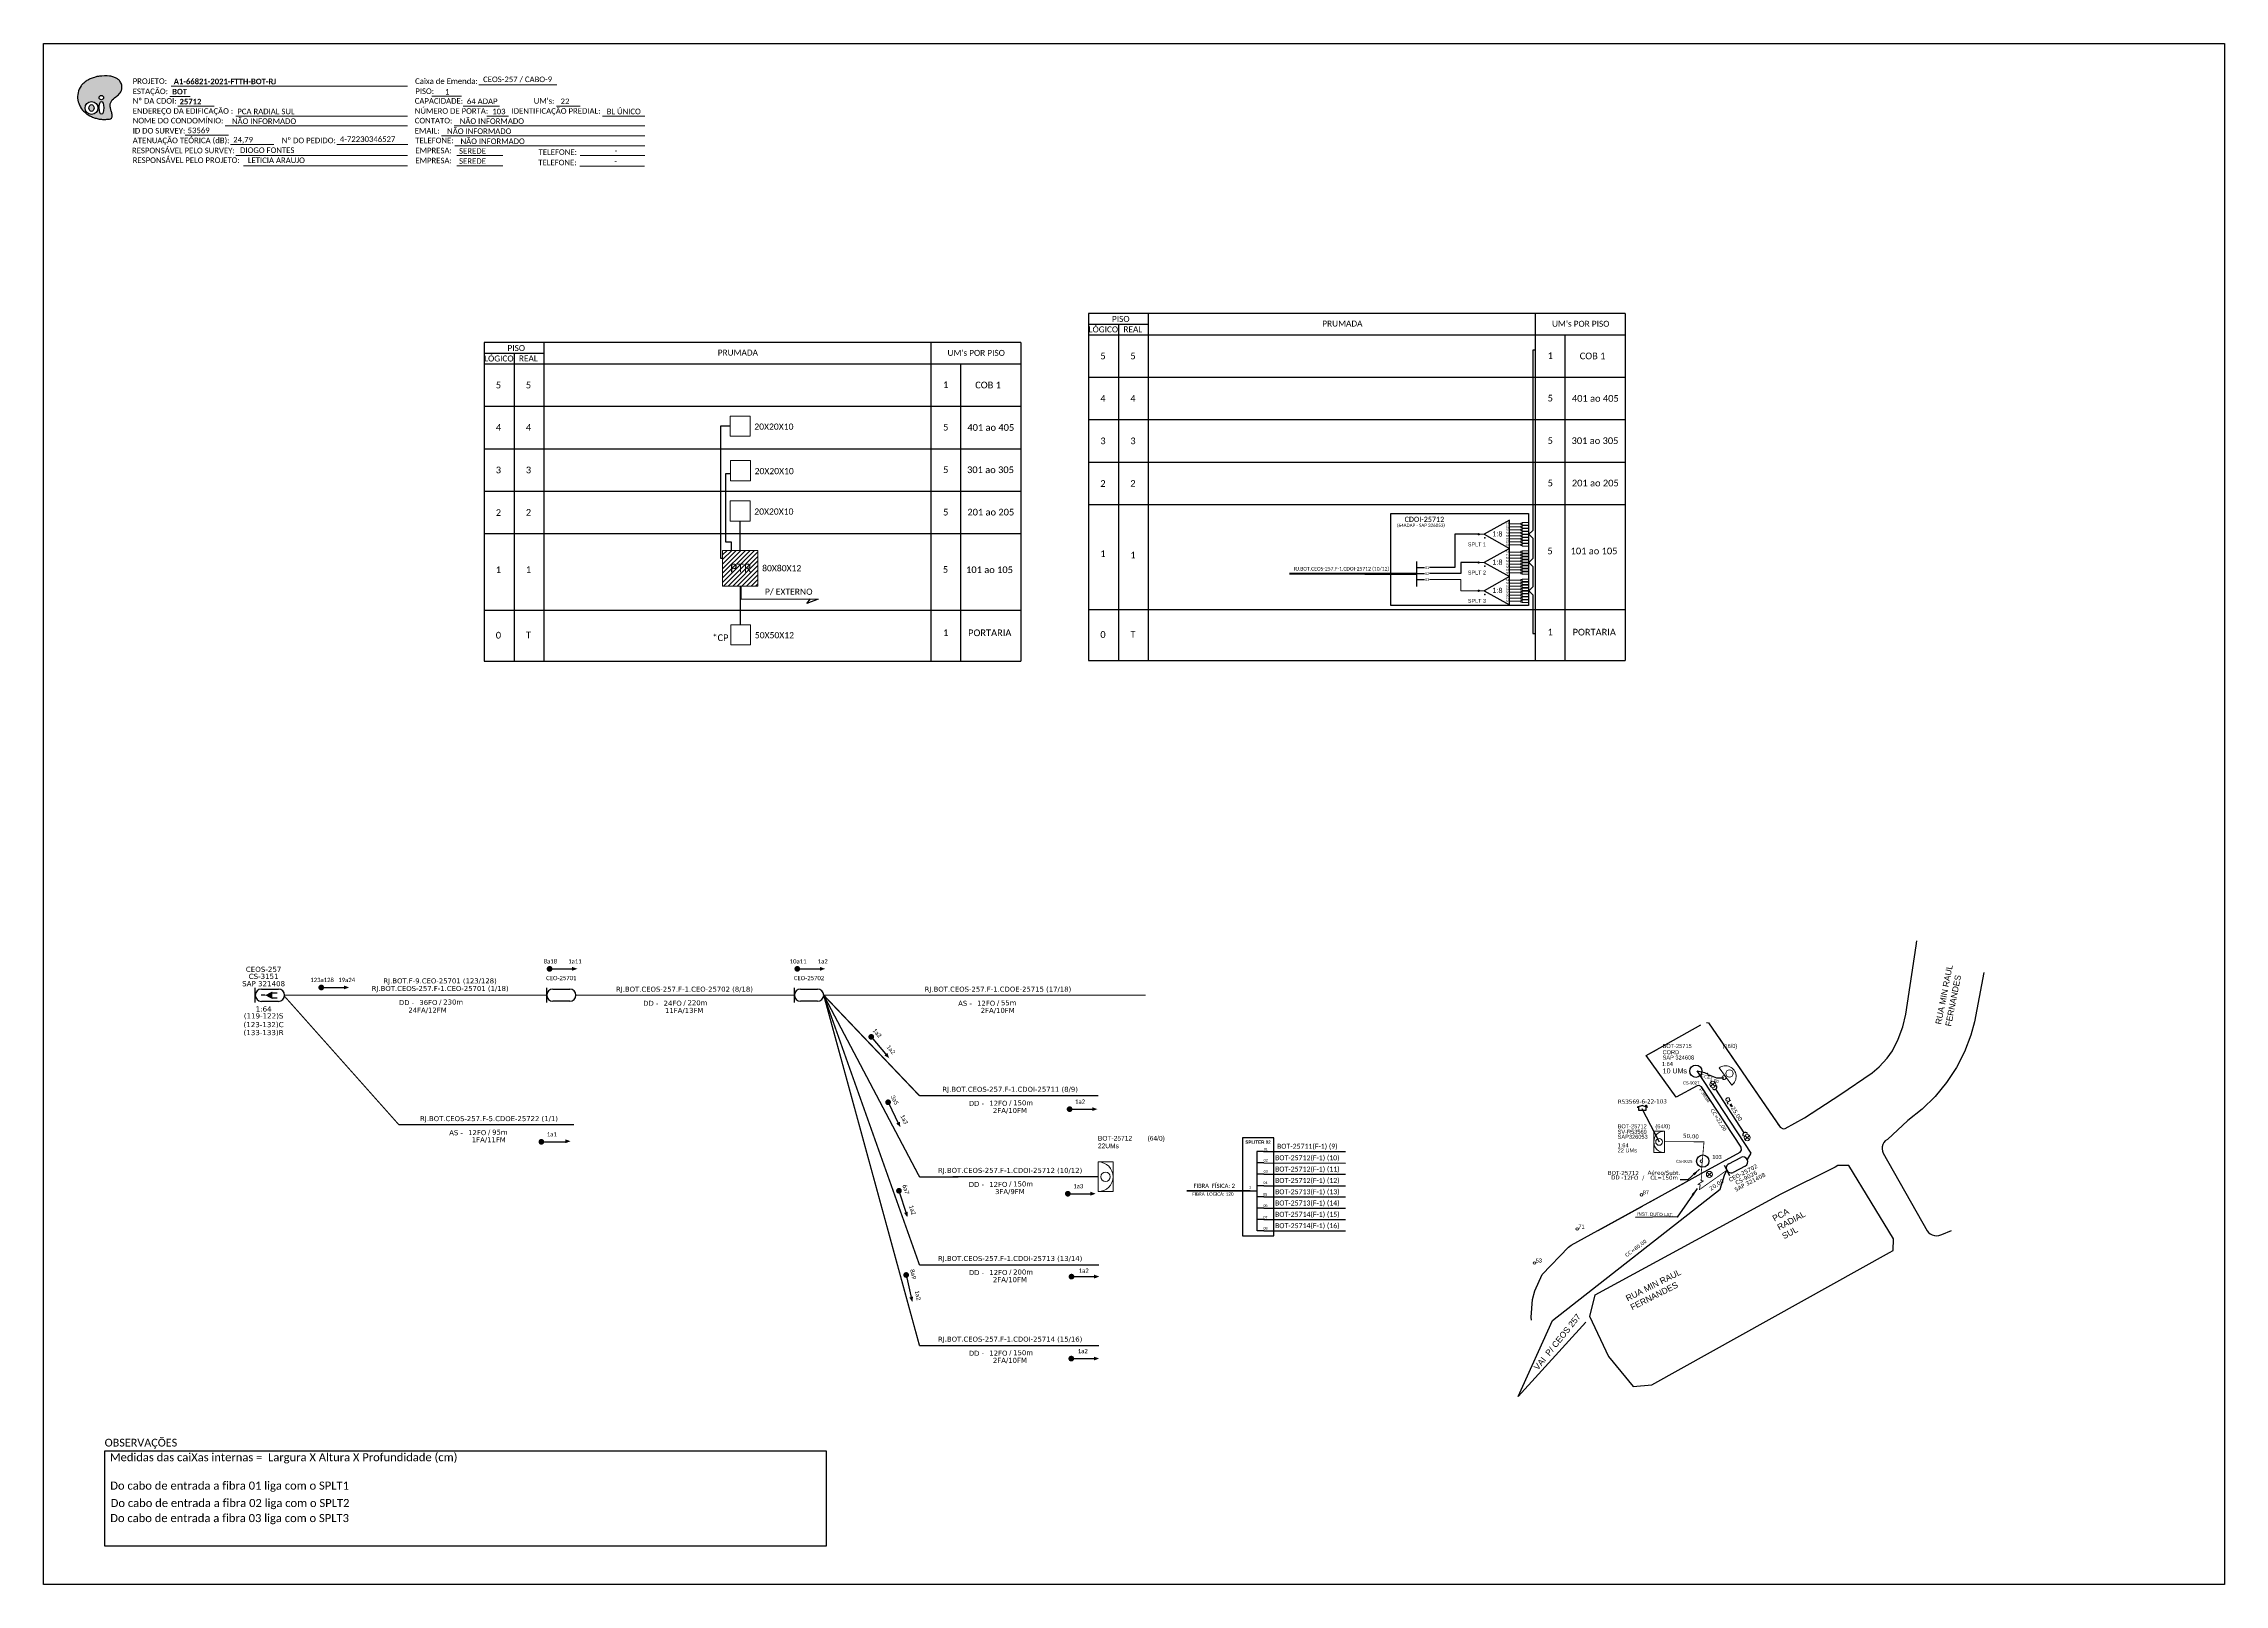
# Model space of a CAD drawing. Extents: x -4 to 837, y 1 to 595.
import ezdxf
from ezdxf.enums import TextEntityAlignment as Align

# ---------------------------------------------------------------- set-up
doc = ezdxf.new("R2010")
doc.units = 0
doc.linetypes.add('PHANTOM2', pattern=[1.25, 0.625, -0.125, 0.125, -0.125, 0.125, -0.125])
for name, color, linetype, lineweight in [('10.4-Postes', 1, 'Continuous', 0), ("20.0-LEGENDA DOS CDO'S", 1, 'Continuous', 0), ('20.1-CDO_INTERIOR', 1, 'Continuous', 0), ('20.2-CDO_POSTE', 1, 'Continuous', 5), ('20.6-CORDOALHA_SUPORTE', 7, 'Continuous', 25), ('40.1-ETIQUETAS', 1, 'Continuous', 20), ('CORDOALHA_SUPORTE', 7, 'Continuous', 25), ('Numeração', 98, 'Continuous', 0)]:
    doc.layers.add(name, color=color, linetype=linetype, lineweight=lineweight)
for name, color, linetype in [('20.4-CEOS', 1, 'Continuous'), ('20.5-CEO', 1, 'Continuous'), ('CAP a instalar', 1, 'Continuous'), ('CD de instalação futura', 8, 'Continuous'), ('celulas gpon', 7, 'Continuous'), ('label_cabos', 7, 'Continuous'), ('Legenda', 1, 'Continuous'), ('locais', 7, 'Continuous'), ('locais legendas', 7, 'Continuous'), ('Numeração Texto', 34, 'Continuous'), ('QUADRA', 7, 'Continuous'), ('Segmento Logradouro Texto', 7, 'Continuous'), ('SETA', 7, 'Continuous'), ('Subida Lateral', 5, 'Continuous'), ('surveys', 7, 'Continuous'), ('surveys legendas', 7, 'Continuous')]:
    doc.layers.add(name, color=color, linetype=linetype)
doc.layers.add('DROP DE CLIENTE', color=140, linetype='Continuous', plot=False)
doc.layers.add('EXTRA', color=50, linetype='Continuous', plot=False)
doc.styles.add('ARIAL', font='arial.ttf')
doc.styles.add('DIGICADE', font='arial.ttf')
doc.styles.add('ROMANS', font='romans')
doc.styles.add('siredit', font='verdana.ttf')
doc.styles.add('WMF-Calibri0', font='calibri.ttf')
doc.styles.add('WMF-Calibri1', font='calibrib.ttf')
doc.linetypes.add('FENCELINE1', pattern='A,0.25,-0.1,[133,ltypeshp.shx,S=0.1,R=0,X=-0.1,Y=0],-0.1,1', length=1.45)
doc.dimstyles.new('CC', dxfattribs={"dimtxt": 0.8, "dimasz": 2, "dimexe": 0.18, "dimexo": 0.0625, "dimgap": 0.09, "dimtad": 0, "dimdec": 0, "dimrnd": 1, "dimzin": 0, "dimdsep": 46, "dimtxsty": 'siredit', "dimblk": 'NONE', "dimcen": 0, "dimse1": 1, "dimse2": 1, "dimsd1": 1, "dimsd2": 1, "dimclrt": 7, "dimadec": 0, "dimazin": 0, "dimtfac": 1, "dimtdec": 0, "dimtofl": 0, "dimtmove": 0, "dimatfit": 3, "dimfxl": 0, "dimtolj": 1, "dimtzin": 0, "dimarcsym": 0})

# ---------------------------------------------------------------- blocks, each defined once
blk = doc.blocks.new('OI')
h = blk.add_hatch(color=40)
edge = h.paths.add_edge_path()
edge.add_spline(control_points=[(4.35, -0.67), (3.92, -0.99), (3.26, -1.5), (2.81, -2.59), (2.9, -3.5), (3.06, -4.27), (3.31, -4.85), (3.37, -5.39), (3.4, -5.88), (3.2, -6.4), (2.54, -6.61), (1.65, -6.63), (0.55, -6.67), (-0.56, -6.42), (-1.61, -6.14), (-2.77, -5.61), (-3.92, -4.77), (-4.89, -3.7), (-5.34, -2.65), (-5.6, -1.94), (-5.85, -0.96), (-5.71, 0.47), (-5.1, 2.02), (-4.14, 3.02), (-3.3, 3.61), (-2.37, 4.16), (-1.36, 4.44), (-0.56, 4.7), (0.79, 4.85), (2.24, 4.97), (3.79, 4.57), (4.67, 4.21), (5.44, 3.65), (5.76, 2.99), (6.03, 2.21), (6.01, 1.46), (5.72, 0.64), (5.31, 0.08), (4.88, -0.38), (4.51, -0.55), (4.35, -0.67)], knot_values=[0, 0, 0, 0, 1.60434, 2.417191, 3.427595, 4.282808, 4.776746, 5.304182, 5.888771, 6.258406, 6.858137, 7.79129, 8.986195, 10.124242, 11.187857, 12.242908, 13.953784, 15.414161, 16.515391, 17.349188, 17.675853, 19.552021, 21.515531, 22.568638, 23.63245, 24.621084, 25.782718, 26.745347, 27.142653, 29.870543, 31.004649, 31.921532, 32.709589, 33.801391, 34.042471, 35.192333, 35.971461, 36.628871, 37.254359, 37.836911, 37.836911, 37.836911, 37.836911], degree=3, periodic=0)
h.paths.add_polyline_path([(1.13, -0.87, -1), (-0.04, -0.87, -1)], flags=16)
edge = h.paths.add_edge_path(flags=16)
edge.add_ellipse((0.56, -3.59), major_axis=(-0.02, 1.71), ratio=0.361305, start_angle=0, end_angle=360)
h.paths.add_polyline_path([(-0.36, -3.62, -1), (-3.8, -3.62, -1)], flags=16)
edge = h.paths.add_edge_path(flags=0)
edge.add_ellipse((-2.08, -3.62), major_axis=(0, 0.885), ratio=0.758294, start_angle=0, end_angle=360)
at = {"color": 40}
for centre, radius in [((-2.08, -3.62), 1.72), ((0.54, -0.87), 0.587)]:
    blk.add_circle(centre, radius, dxfattribs=at)
blk.add_ellipse((-2.08, -3.62), major_axis=(0, 0.885), ratio=0.758294, start_param=-3.141592653589792, end_param=3.141592653589792, dxfattribs=at)
blk.add_ellipse((0.56, -3.59), major_axis=(-0.02, 1.71), ratio=0.361305, dxfattribs=at)
at = {"color": 40, "start_tangent": (-0.800898, -0.598801), "end_tangent": (-0.800898, -0.598801)}
blk.add_spline([(4.35, -0.67), (3.2, -1.78), (2.9, -2.54), (2.92, -3.55), (3.12, -4.38), (3.28, -4.85), (3.37, -5.37), (3.35, -5.95), (3.2, -6.29), (2.66, -6.55), (1.73, -6.63), (0.54, -6.62), (-0.58, -6.41), (-1.6, -6.11), (-2.56, -5.67), (-3.95, -4.67), (-4.89, -3.56), (-5.37, -2.56), (-5.64, -1.78), (-5.72, -1.46), (-5.63, 0.42), (-4.84, 2.22), (-4.13, 2.99), (-3.27, 3.62), (-2.4, 4.09), (-1.3, 4.47), (-0.37, 4.72), (0.02, 4.77), (2.75, 4.8), (3.85, 4.53), (4.69, 4.16), (5.31, 3.68), (5.85, 2.73), (5.93, 2.5), (5.94, 1.35), (5.67, 0.62), (5.29, 0.08), (4.84, -0.36), (4.35, -0.67)], degree=3, dxfattribs=at)
blk = doc.blocks.new('SPLT_1-8_SC-APC')
at = {"color": 1, "lineweight": 0}
blk.add_lwpolyline([(-17.04, -7.55), (-19.26, -7.55)], dxfattribs=at)
at = {"color": 1}
blk.add_lwpolyline([(-7.37, -2.1), (-17.04, -7.55), (-7.37, -13), (-7.37, -2.1)], dxfattribs=at)
at = {"color": 3, "lineweight": 0}
for points in [[(-2.99, -3.51), (-7.37, -3.51)], [(-7.37, -4.66), (-2.99, -4.66)], [(-7.37, -5.82), (-2.99, -5.82)], [(-7.37, -6.97), (-2.99, -6.97)], [(-7.37, -8.12), (-2.99, -8.12)], [(-2.41, -3.02), (-2.41, -4)], [(-2.41, -3.02), (0, -3.02)], [(-2.41, -4), (0, -4)], [(-2.41, -4.17), (-2.41, -5.16)], [(-2.41, -4.17), (0, -4.17)], [(-2.41, -5.16), (0, -5.16)], [(-2.41, -5.32), (-2.41, -6.31)], [(-2.41, -5.32), (0, -5.32)], [(-2.41, -6.31), (0, -6.31)], [(-2.41, -6.48), (-2.41, -7.46)], [(-2.41, -6.48), (0, -6.48)], [(-2.41, -7.46), (0, -7.46)], [(-2.41, -7.63), (-2.41, -8.62)], [(-2.41, -7.63), (0, -7.63)], [(-7.37, -9.28), (-2.99, -9.28)], [(-7.37, -10.43), (-2.99, -10.43)], [(-7.37, -11.58), (-2.99, -11.58)], [(-2.41, -8.62), (0, -8.62)], [(-2.41, -8.78), (-2.41, -9.77)], [(-2.41, -8.78), (0, -8.78)], [(-2.41, -9.77), (0, -9.77)], [(-2.41, -9.94), (-2.41, -10.92)], [(-2.41, -9.94), (0, -9.94)], [(-2.41, -10.92), (0, -10.92)], [(-2.41, -11.09), (-2.41, -12.08)], [(-2.41, -11.09), (0, -11.09)], [(-2.41, -12.08), (0, -12.08)]]:
    blk.add_lwpolyline(points, dxfattribs=at)
for points in [[(-2.99, -3.22), (-2.41, -3.22), (-2.41, -3.8), (-2.99, -3.8)], [(-2.99, -4.38), (-2.41, -4.38), (-2.41, -4.95), (-2.99, -4.95)], [(-2.99, -5.53), (-2.41, -5.53), (-2.41, -6.1), (-2.99, -6.1)], [(-2.99, -6.68), (-2.41, -6.68), (-2.41, -7.26), (-2.99, -7.26)], [(-2.99, -7.84), (-2.41, -7.84), (-2.41, -8.41), (-2.99, -8.41)], [(-2.99, -8.99), (-2.41, -8.99), (-2.41, -9.56), (-2.99, -9.56)], [(-2.99, -10.14), (-2.41, -10.14), (-2.41, -10.72), (-2.99, -10.72)], [(-2.99, -11.3), (-2.41, -11.3), (-2.41, -11.87), (-2.99, -11.87)]]:
    blk.add_lwpolyline(points, close=True, dxfattribs=at)
at = {"color": 1, "style": 'ARIAL'}
for s, height, p in [('1:8', 2, (-13.91, -8.4)), ('S1', 0.75, (-8.74, -3.78)), ('S2', 0.75, (-8.74, -4.97)), ('S3', 0.75, (-8.74, -6.18)), ('S4', 0.75, (-8.74, -7.36)), ('S5', 0.75, (-8.74, -8.57)), ('S6', 0.75, (-8.74, -9.69)), ('S7', 0.75, (-8.74, -10.78)), ('S8', 0.75, (-8.74, -11.9))]:
    blk.add_text(s, height=height, dxfattribs=at).set_placement(p)
blk = doc.blocks.new('SPLITTER_')
blk.add_point((0, 0))
at = {"style": 'ARIAL', "flags": 4}
blk.add_attdef('SPLT', (0, -3.26), '', height=1.5, dxfattribs=at)
blk = doc.blocks.new('CEOS_RP_CT_DRT')
at = {"layer": '20.4-CEOS', "color": 0}
for p, q in [((-4.54, 1.19), (-1.19, 1.19)), ((-1.19, -1.19), (-4.54, -1.19))]:
    blk.add_line(p, q, dxfattribs=at)
for points in [[(-5.73, -1.43), (-5.73, 1.44)], [(-3.79, 0), (-4.59, 0)], [(-2.47, 0.48), (-1.45, 0.48)], [(-2.47, -0.52), (-1.45, -0.52)]]:
    blk.add_lwpolyline(points, dxfattribs=at)
blk.add_lwpolyline([(-3.79, 0, 0, 1.47, 0), (-2.41, 0, 1.47, 1.47, 0)], format="xyseb", dxfattribs=at)
for centre, start, end in [((-4.54, 0), 90, 270), ((-1.19, 0), 270, 90)]:
    blk.add_arc(centre, 1.19, start, end, dxfattribs=at)
at = {"layer": '20.4-CEOS', "color": 7, "style": 'siredit'}
for tag, p in [('Nº_DA_CEOS', (-2.86, 5.6)), ('LOCAL', (-2.86, 4.24)), ('SAP', (-2.86, 2.78)), ('RACIO_SPLITAGEM', (-2.86, -1.88)), ('FIBRAS_SPLITTER', (-2.86, -3.58)), ('RESERVA_FINAIS', (-2.86, -6.39)), ('FIBRAS_TOP_C', (-2.86, -5.08))]:
    blk.add_attdef(tag, text='', height=1.01, dxfattribs=at).set_placement(p, align=Align.TOP_CENTER)
blk = doc.blocks.new('ETIQUETA_RS5F')
at = {"layer": '40.1-ETIQUETAS', "color": 0, "style": 'siredit'}
blk.add_text('/', height=1.5, dxfattribs=at).set_placement((1.58, -1.95), align=Align.MIDDLE_RIGHT)
for tag, p in [('ETIQUETA_R_SECUNDARIA', (1.21, 2.1)), ('ETIQUETA_R_PRIMARIA', (1.21, 4.1)), ('F_ATIVAS/F_MORTAS', (1.14, -4.24))]:
    blk.add_attdef(tag, text='', height=1.5, dxfattribs=at).set_placement(p, align=Align.MIDDLE_CENTER)
for tag, p in [('TIPO_CABO', (-6.58, -2.12)), ('CAP_CABO', (0.4, -2.09))]:
    blk.add_attdef(tag, text='', height=1.5, dxfattribs=at).set_placement(p, align=Align.MIDDLE_RIGHT)
for tag, p in [('FUSÃO_1', (0.85, -8.39)), ('FUSÃO_2', (0.85, -10.6)), ('FUSÃO_3', (0.85, -12.93)), ('FUSÃO_4', (0.85, -15.14)), ('FUSÃO_5', (0.85, -17.16))]:
    blk.add_attdef(tag, text='', height=1.5, dxfattribs=at).set_placement(p, align=Align.CENTER)
blk.add_attdef('METROS', text='', height=1.5, dxfattribs=at).set_placement((2.14, -1.95), align=Align.MIDDLE_LEFT)
blk = doc.blocks.new('CDOI_INT')
at = {"layer": '20.1-CDO_INTERIOR', "color": 0, "lineweight": 18}
blk.add_lwpolyline([(4.25, -4.25), (4.25, 4.25), (0, 4.25), (0, -4.25)], close=True, dxfattribs=at)
blk.add_circle((2.12, 0), 1.36, dxfattribs=at)
blk.add_arc((0, 0), 4.25, 270, 90, dxfattribs=at)
at = {"layer": "20.0-LEGENDA DOS CDO'S", "color": 0, "style": 'ARIAL'}
for tag, p in [('SAP', (-0.08, 6.23)), ('CDO_N', (-0.08, 10.38)), ('SURVEY', (-0.08, 8.2)), ('SPLITER_1', (21.18, 10.38)), ('SPLITER_2', (21.19, 8.68)), ('1:XX', (5.94, -2.22)), ('UMS', (5.94, -4.24))]:
    blk.add_attdef(tag, p, '', height=1.36, dxfattribs=at)
blk.add_attdef('FIBRAS_UTILIZADAS', text='', height=1.36, dxfattribs=at).set_placement((15.34, 10.38), align=Align.CENTER)
blk = doc.blocks.new('POLE_POLE')
at = {"layer": '10.4-Postes', "color": 1, "linetype": 'PHANTOM2'}
for points in [[(-0.000008, 0.0000105), (0.0000076, -0.0000022)], [(0.0000072, 0.000011), (-0.0000076, -0.0000027)]]:
    blk.add_lwpolyline(points, dxfattribs=at)
at = {"layer": '10.4-Postes', "color": 1}
blk.add_circle((-0.0000002, 0.0000042), 0.0000101, dxfattribs=at)
blk = doc.blocks.new('SURVEY_SURVEY')
for p, q in [((0, 0.0000127), (-0.0000126, 0.000009)), ((-0.0000126, 0.000009), (-0.0000086, 0.000009)), ((-0.0000086, 0), (-0.0000086, 0.000009)), ((0.0000086, 0), (-0.0000086, 0)), ((0, 0.0000127), (0.0000126, 0.000009)), ((0.0000084, 0.0000132), (0.0000098, 0.0000132)), ((0.0000084, 0.0000103), (0.0000084, 0.0000132)), ((0.0000126, 0.000009), (0.0000086, 0.000009)), ((0.0000086, 0.000009), (0.0000086, 0)), ((0.0000098, 0.0000132), (0.0000098, 0.0000099))]:
    blk.add_line(p, q)
blk = doc.blocks.new('MANHOLE_MS')
at = {"linetype": 'Continuous'}
blk.add_circle((0, 0), 0.0000101, dxfattribs=at)
blk = doc.blocks.new('CDOE_CT_POST_DESENHO')
at = {"color": 0}
blk.add_line((2.14, 0.39), (-2.11, 0.39), dxfattribs=at)
for centre, radius in [((0.01, 1.4), 0.733), ((0.01, 0), 0.393)]:
    blk.add_circle(centre, radius, dxfattribs=at)
blk.add_arc((0.01, 0.39), 2.12, 0, 180, dxfattribs=at)
blk = doc.blocks.new('Inst CDOE-16 CAIXA DIST OPT CDOE 48F_16D C_SPL_2_1_8')
at = {"layer": "20.0-LEGENDA DOS CDO'S", "color": 0, "style": 'ARIAL'}
for tag, p, height in [('CORDOALHA', (0.12, 4.02), 0.8), ('FID', (0.12, 5.25), 0.8), ('1:XX', (-0.01, 1.7), 0.8), ('SAP', (0.12, 2.96), 0.8), ('UMS', (0.14, 0.22), 1)]:
    blk.add_attdef(tag, p, '', height=height, rotation=0.118, dxfattribs=at)
at = {"layer": "20.0-LEGENDA DOS CDO'S", "color": 0}
for tag, p, style, flags in [('ID_ATIVIDADE', (0.12, 6.47), 'ARIAL', 3), ('FATOR', (7.92, 6.47), 'ARIAL', 1), ('QTDE', (0.1, -1.17), 'DIGICADE', 3)]:
    blk.add_attdef(tag, p, '', height=0.8, rotation=0.118, dxfattribs=dict(at, style=style, flags=flags))
at = {"layer": "20.0-LEGENDA DOS CDO'S", "color": 0, "style": 'ARIAL'}
blk.add_attdef('FIBRAS_UTILIZADAS', text='', height=0.8, rotation=0.118, dxfattribs=at).set_placement((13.48, 5.26), align=Align.CENTER)
blk = doc.blocks.new('CDOI_CT_ESQ')
at = {"layer": '20.1-CDO_INTERIOR', "color": 0, "lineweight": 18}
blk.add_lwpolyline([(-2.12, -2.13), (-2.12, 2.12), (0, 2.12), (0.01, -2.13)], close=True, dxfattribs=at)
blk.add_circle((-1.06, 0), 0.68, dxfattribs=at)
blk.add_arc((0.01, 0), 2.13, 90.0276, 270.0276, dxfattribs=at)
at = {"layer": "20.0-LEGENDA DOS CDO'S", "color": 0, "style": 'ARIAL'}
for tag, p in [('SAP', (-9.3, 0.61)), ('CDO_N', (-9.3, 2.69)), ('SURVEY', (-9.3, 1.6)), ('1:XX', (-9.31, -1.08)), ('UMS', (-9.31, -2.09))]:
    blk.add_attdef(tag, p, '', height=0.68, rotation=359.9724, dxfattribs=at)
blk.add_attdef('FIBRAS_UTILIZADAS', text='', height=0.68, rotation=359.9724, dxfattribs=at).set_placement((-1.59, 2.69), align=Align.CENTER)
blk = doc.blocks.new('LEGENDA DOS CABOS')
at = {"layer": 'EXTRA', "color": 0, "style": 'siredit'}
for tag, p in [('ID', (4.6, 0.97)), ('XX', (9.03, 0.97))]:
    blk.add_attdef(tag, text='', height=0.48, rotation=359.69, dxfattribs=at).set_placement(p, align=Align.MIDDLE_CENTER)
at = {"layer": 'Legenda', "color": 0, "style": 'siredit'}
for tag, p in [('TIPO_CABO', (1.31, 0)), ('CABO', (4.69, -0.05)), ('/', (6.81, -0.05)), ('METROS', (10.03, -0.05))]:
    blk.add_attdef(tag, text='', height=0.8, rotation=359.69, dxfattribs=at).set_placement(p, align=Align.MIDDLE_CENTER)
blk = doc.blocks.new('_None')
blk = doc.blocks.new('Inst CORD ALUMINIO 4.8 MM 3F(sem recursos)')
at = {"color": 0, "lineweight": 0, "style": 'ROMANS'}
blk.add_attdef('FID', (-19.18, -2.21), '', height=1, dxfattribs=at)
at = {"color": 0, "lineweight": 0, "style": 'ROMANS', "flags": 3}
for tag, p in [('FATOR', (-5.2, -4.44)), ('ID_ATIVIDADE', (-5.2, -6.67))]:
    blk.add_attdef(tag, p, '', height=1, dxfattribs=at)
at = {"color": 0, "lineweight": 0, "style": 'ROMANS'}
blk.add_attdef('LANCE', text='', height=1, dxfattribs=at).set_placement((-0.54, -2.21), align=Align.RIGHT)
at = {"layer": 'label_cabos', "color": 0, "style": 'siredit'}
blk.add_attdef('QTDE', (-0.54, -2.21), '', height=1, rotation=359.69, dxfattribs=at)

msp = doc.modelspace()

# ---------------------------------------------------------------- hatches: boundary and pattern name
h = msp.add_hatch(color=3)
h.dxf.hatch_style = 1
edge = h.paths.add_edge_path()
edge.add_arc((549.54, 406.11), 0.256, 0, 360)
h = msp.add_hatch()
h.set_pattern_fill('ANSI31', color=1, scale=10, style=0)
h.set_pattern_definition([(45, (-353.6244, 2.182), (-0.8838835, 0.8838835), [])])
h.paths.add_polyline_path([(258, 386.15), (271.57, 386.15), (271.57, 399.9), (258, 399.9)])
h.paths.add_polyline_path([(260, 390.5), (270.08, 390.5), (270.08, 395.65), (260, 395.65)], flags=24)
h = msp.add_hatch(color=3)
h.dxf.hatch_style = 1
edge = h.paths.add_edge_path()
edge.add_arc((549.54, 395.21), 0.256, 0, 360)
h = msp.add_hatch(color=3)
h.dxf.hatch_style = 1
edge = h.paths.add_edge_path()
edge.add_arc((549.54, 384.31), 0.256, 0, 360)
h = msp.add_hatch()
h.set_pattern_fill('ANSI31', color=1, scale=10, style=0)
h.set_pattern_definition([(45, (-457.8024, -17.5247), (-0.8838835, 0.8838835), [])])
h.paths.add_polyline_path([(156.27, 370.79), (165.7, 370.79), (165.7, 375.94), (156.27, 375.94)], flags=9)

# ---------------------------------------------------------------- linework, layer by layer
at = {"color": 3}
for p, q in [((264.78, 399.9), (264.78, 411.16)), ((264.93, 371.25), (264.93, 386.15))]:
    msp.add_line(p, q, dxfattribs=at)
at = {"color": 1}
msp.add_line((525.55, 395.66), (525.55, 385.95), dxfattribs=at)
at = {"color": 7, "linetype": 'Continuous'}
for p, q in [((464.07, 168.14), (464.07, 137.53)), ((466.55, 168.14), (464.07, 168.14)), ((466.68, 163.71), (464.2, 163.71)), ((461.5, 153.04), (464.06, 153.04)), ((466.68, 159.35), (464.2, 159.35)), ((466.68, 154.96), (464.2, 154.96)), ((466.68, 150.62), (464.2, 150.62)), ((466.68, 146.27), (464.2, 146.27)), ((466.68, 141.91), (464.2, 141.91)), ((466.68, 137.55), (464.2, 137.55))]:
    msp.add_line(p, q, dxfattribs=at)
at = {"color": 10, "linetype": 'Continuous'}
for p, q in [((466.55, 168.14), (498.24, 168.13)), ((466.68, 163.71), (498.24, 163.7)), ((466.68, 159.36), (498.24, 159.35)), ((466.68, 154.97), (498.24, 154.96)), ((466.68, 150.63), (498.24, 150.62)), ((466.68, 146.28), (498.24, 146.27)), ((466.68, 141.92), (498.24, 141.91)), ((466.68, 137.55), (498.24, 137.54))]:
    msp.add_line(p, q, dxfattribs=at)
at = {"color": 1, "linetype": 'Continuous', "lineweight": 60}
msp.add_line((461.5, 153.04), (436.98, 152.96), dxfattribs=at)
msp.add_lwpolyline([(-3.83, 595.26), (837.17, 595.26), (837.17, 1.26), (-3.83, 1.26)], close=True)
at = {"color": 7, "lineweight": 0}
for points in [[(44.78, 574.89), (52.64, 574.89)], [(45.4, 578.83), (136.56, 578.83)], [(145.92, 574.94), (157.3, 574.94)], [(163.97, 579.42), (194.13, 579.42)], [(47.97, 571.21), (61.93, 571.21)], [(66.16, 563.59), (136.56, 563.59)], [(70.26, 567.32), (136.56, 567.32)], [(154.52, 563.59), (227.99, 563.59)], [(157.98, 571.21), (171.92, 571.21)], [(167.08, 567.32), (175.41, 567.32)], [(193.91, 571.21), (203.11, 571.21)], [(211.69, 567.32), (227.96, 567.32)], [(50.76, 559.91), (67.49, 559.91)], [(68.2, 556.35), (84.93, 556.35)], [(109.28, 556.35), (136.59, 556.35)], [(149.67, 559.7), (227.99, 559.7)], [(154.81, 555.82), (227.99, 555.82)], [(70.26, 552.09), (136.56, 552.09)], [(73.24, 548.2), (136.56, 548.2)], [(155.54, 552.09), (173.3, 552.09)], [(155.54, 548.2), (173.3, 548.2)], [(202.98, 548.05), (227.9, 548.05)], [(203.07, 552.09), (227.99, 552.09)], [(549.54, 384.31), (542.65, 384.31), (542.65, 388.62), (530.59, 388.62)]]:
    msp.add_lwpolyline(points, dxfattribs=at)
at = {"color": 0}
for points in [[(606.13, 491.26), (399.16, 491.26)], [(373.01, 480.05), (166.03, 480.05)], [(399.16, 487.15), (422.31, 487.15)], [(399.16, 483.04), (606.13, 483.04)], [(166.03, 475.94), (189.18, 475.94)], [(166.03, 471.82), (373.01, 471.82)]]:
    msp.add_lwpolyline(points, dxfattribs=at)
for points in [[(399.16, 491.26), (399.16, 357.48)], [(422.31, 357.48), (422.31, 491.26)], [(571.42, 491.26), (571.42, 357.48)], [(606.13, 491.26), (606.13, 357.48)], [(166.03, 480.05), (166.03, 357.22)], [(189.18, 357.22), (189.18, 480.05)], [(338.29, 480.05), (338.29, 357.22)], [(373.01, 480.05), (373.01, 357.22)], [(410.73, 487.15), (410.73, 357.48)], [(582.99, 357.48), (582.99, 483.04)], [(177.61, 475.94), (177.61, 357.22)], [(349.86, 357.22), (349.86, 471.82)], [(399.16, 466.66), (606.13, 466.66)], [(166.03, 455.45), (373.01, 455.45)], [(399.16, 450.29), (606.13, 450.29)], [(166.03, 439.08), (373.01, 439.08)], [(399.16, 433.92), (606.13, 433.92)], [(166.03, 422.71), (373.01, 422.71)], [(399.16, 417.55), (606.13, 417.55)], [(166.03, 406.34), (373.01, 406.34)], [(166.03, 376.88), (373.01, 376.88)], [(399.16, 377.14), (606.13, 377.14)], [(166.03, 357.22), (373.01, 357.22)], [(399.16, 357.48), (606.13, 357.48)]]:
    msp.add_lwpolyline(points)
at = {"color": 3}
for points in [[(571.42, 477.06), (570.47, 477.06), (570.47, 407.61), (568.92, 406.11), (570.47, 404.6), (570.47, 396.72), (568.9, 395.21), (570.47, 393.7), (570.47, 385.82), (568.9, 384.31), (570.47, 382.8), (570.47, 367.79), (571.42, 367.79)], [(260.94, 447.82), (257.23, 447.82), (257.23, 396.84), (258, 396.84)], [(261.05, 429.41), (259.1, 429.41), (259.1, 403.13), (261.34, 403.13)], [(549.54, 406.11), (540.37, 406.11), (540.37, 393.24), (530.59, 393.23)], [(261.34, 403.13), (261.34, 399.9)], [(525.55, 393.23), (528.69, 393.23)]]:
    msp.add_lwpolyline(points, dxfattribs=at)
at = {"lineweight": 0}
for points in [[(268.6, 451.68), (260.94, 451.68), (260.94, 443.91), (268.6, 443.91)], [(268.72, 434.53), (261.05, 434.53), (261.05, 426.76), (268.72, 426.76)], [(268.6, 418.93), (260.94, 418.93), (260.94, 411.16), (268.6, 411.16)], [(268.81, 371.25), (261.15, 371.25), (261.15, 363.48), (268.81, 363.48)]]:
    msp.add_lwpolyline(points, close=True, dxfattribs=at)
at = {"color": 1}
msp.add_lwpolyline([(515.67, 414.11), (568.8, 414.11), (568.8, 378.62), (515.67, 378.62)], close=True, dxfattribs=at)
at = {"color": 1, "lineweight": 0}
msp.add_lwpolyline([(258, 399.9), (271.57, 399.9), (271.57, 386.15), (258, 386.15)], close=True, dxfattribs=at)
at = {"color": 1}
msp.add_lwpolyline([(476.61, 390.87, 0.8, 0.8, 0), (525.55, 390.86, 0.8, 0.8, 0)], format="xyseb", dxfattribs=at)
at = {"color": 2}
for points in [[(525.55, 390.92), (528.7, 390.92)], [(549.54, 395.21), (542.65, 395.21), (542.65, 390.93), (530.59, 390.93)]]:
    msp.add_lwpolyline(points, dxfattribs=at)
at = {"color": 7}
msp.add_lwpolyline([(525.55, 388.62), (528.71, 388.62)], dxfattribs=at)
at = {"color": 1}
for points in [[(265.04, 386.13), (265.04, 381.19), (294.92, 381.04)], [(290.51, 379.45), (291.91, 381.27)], [(294.92, 381.04), (290.51, 379.45)]]:
    msp.add_lwpolyline(points, dxfattribs=at)
at = {"const_width": 1.1}
for points in [[(190.72, 238.56, 1), (191.83, 238.56, 1)], [(286.27, 238.56, 1), (287.37, 238.56, 1)], [(102.69, 231.37, 1), (103.79, 231.37, 1)], [(314.98, 212.76, 1), (315.69, 211.91, 1)], [(321.59, 187.61, 1), (322.08, 186.62, 1)], [(391.27, 184.46, 1), (392.38, 184.46, 1)], [(187.57, 171.87, 1), (188.67, 171.87, 1)], [(325.86, 153.54, 1), (326.2, 152.49, 1)], [(390.6, 151.86, 1), (391.71, 151.86, 1)], [(328.67, 121.08, 1), (328.92, 120, 1)], [(392, 119.9, 1), (393.11, 119.9, 1)], [(391.92, 88.3, 1), (393.03, 88.3, 1)]]:
    msp.add_lwpolyline(points, format="xyb", close=True, dxfattribs=at)
at = {"color": 7}
msp.add_lwpolyline([(458.45, 135.57), (470.64, 135.57), (470.64, 173.39), (458.45, 173.39)], close=True, dxfattribs=at)
at = {"color": 0}
msp.add_lwpolyline([(19.73, 52.78), (297.98, 52.78), (297.98, 15.94), (19.73, 15.94)], close=True, dxfattribs=at)
at = {"color": 3}
for centre in [(549.54, 406.11), (549.54, 395.21), (549.54, 384.31)]:
    msp.add_circle(centre, 0.256, dxfattribs=at)
at = {"layer": '20.4-CEOS', "color": 7}
for p, q in [((192.52, 230.74), (199.11, 230.74)), ((288.06, 230.74), (294.66, 230.74)), ((199.11, 226.04), (192.52, 226.04)), ((294.66, 226.04), (288.06, 226.04))]:
    msp.add_line(p, q, dxfattribs=at)
for points in [[(190.17, 225.55), (190.17, 231.22)], [(285.71, 225.55), (285.71, 231.22)]]:
    msp.add_lwpolyline(points, dxfattribs=at)
for centre, start, end in [((192.52, 228.39), 90, 270), ((199.11, 228.39), 270, 90), ((288.06, 228.39), 90, 270), ((294.66, 228.39), 270, 90)]:
    msp.add_arc(centre, 2.35, start, end, dxfattribs=at)
at = {"layer": '20.5-CEO', "color": 5}
for p, q in [((646.06, 163.41), (650.69, 165.82)), ((652.4, 162.52), (647.78, 160.11))]:
    msp.add_line(p, q, dxfattribs=at)
msp.add_lwpolyline([(644.23, 162.89), (646.3, 158.91)], dxfattribs=at)
for centre, start, end in [((646.92, 161.76), 117.51663, 297.51663), ((651.54, 164.17), 297.51663, 117.51663)]:
    msp.add_arc(centre, 1.86, start, end, dxfattribs=at)
at = {"layer": 'CAP a instalar', "color": 255, "linetype": 'FENCELINE1', "ltscale": 50}
for p, q in [((633.8, 199.22), (636.69, 198.56)), ((654.62, 167.56), (633.8, 199.22)), ((639.36, 197.28), (641.25, 196.56)), ((641.25, 196.56), (644.15, 196.54)), ((653.2, 165.03), (654.62, 167.56))]:
    msp.add_line(p, q, dxfattribs=at)
at = {"layer": 'CAP a instalar', "color": 255, "ltscale": 50}
for p, q in [((644.44, 159.04), (645.27, 160.9)), ((578.01, 102.93), (642.73, 153.67)), ((642.73, 153.67), (644.44, 159.04)), ((564.78, 73.64), (578.01, 102.93)), ((564.78, 73.64), (590.93, 102.38))]:
    msp.add_line(p, q, dxfattribs=at)
at = {"layer": 'CAP a instalar', "color": 7, "linetype": 'FENCELINE1', "ltscale": 10, "const_width": 0.426}
for points in [[(133.14, 178.5), (88.98, 228.1)], [(297.01, 228.39), (421.17, 228.39)], [(133.14, 178.5), (200.73, 178.5)]]:
    msp.add_lwpolyline(points, dxfattribs=at)
at = {"layer": 'CAP a instalar', "color": 7, "ltscale": 7, "const_width": 0.426}
for points in [[(89.09, 228.39), (185.48, 228.39)], [(184.07, 228.39), (190.17, 228.39)], [(201.46, 228.39), (213.44, 228.39)], [(212.85, 228.39), (276.28, 228.39)], [(275.66, 228.39), (285.71, 228.39)]]:
    msp.add_lwpolyline(points, dxfattribs=at)
at = {"layer": 'CAP a instalar', "color": 8, "ltscale": 7, "const_width": 0.515}
for points in [[(297.01, 228.39), (333.94, 189.64)], [(297.01, 228.39), (333.94, 124.41)], [(297.01, 228.39), (333.94, 93.31)], [(333.94, 189.64), (402.9, 189.67)], [(333.94, 124.41), (403.12, 124.44)], [(333.94, 93.31), (403.12, 93.34)]]:
    msp.add_lwpolyline(points, dxfattribs=at)
at = {"layer": 'CAP a instalar', "color": 240, "ltscale": 7, "true_color": 0xed1f24, "const_width": 0.515}
for points in [[(297.01, 228.39), (333.94, 158.37)], [(333.94, 158.37), (402.87, 158.4)]]:
    msp.add_lwpolyline(points, dxfattribs=at)
at = {"layer": 'CAP a instalar', "color": 1, "ltscale": 50, "const_width": 0.311}
for points in [[(621.27, 171.97), (636.49, 171.87), (635.39, 159.62), (635.5, 158.42)], [(645.27, 160.9), (634.61, 153.35)]]:
    msp.add_lwpolyline(points, dxfattribs=at)
at = {"layer": 'CORDOALHA_SUPORTE'}
msp.add_line((651.92, 175.37), (641.03, 192.22), dxfattribs=at)
for centre, start, end in [((640.48, 192.99), 215.58822, 35.58822), ((652.44, 174.58), 35.58822, 215.58822)]:
    msp.add_arc(centre, 0.949, start, end, dxfattribs=at)
at = {"layer": 'DROP DE CLIENTE'}
msp.add_lwpolyline([(619.34, 171.69), (612.61, 184.59)], dxfattribs=at)
at = {"layer": 'label_cabos', "color": 2}
msp.add_lwpolyline([(623.16, 142.95), (610.02, 142.74)], dxfattribs=at)
at = {"layer": 'locais', "color": 5, "linetype": 'Continuous'}
msp.add_circle((636.01, 164.44), 2.36, dxfattribs=at)
at = {"layer": 'Numeração'}
for centre in [(635.44, 164.41), (612.39, 151.43), (587.58, 138.27), (571.11, 125.15)]:
    msp.add_circle(centre, 0.467, dxfattribs=at)
at = {"layer": 'QUADRA', "color": 151}
for points in [[(675.25, 181.08), (688.82, 189.95), (701.34, 198.46), (703.98, 200.74), (707.11, 204.12), (709.13, 206.89), (711.37, 211.47), (713.11, 216.23), (714.34, 221.13), (718.27, 247.38), (718.61, 249.39)], [(744.37, 237.09), (740.76, 218.1), (739.38, 212.98), (736.97, 206.62), (733.85, 200.53), (730.06, 194.78), (725.63, 189.4), (720.63, 184.5), (715.11, 180.11), (707.25, 172.8), (707.25, 172.8)], [(614.21, 205.13), (635.28, 217.02)], [(637.51, 217.84), (638.2, 217.78), (665.8, 177.54)], [(635.39, 159.62), (650.39, 167.89), (650.94, 168.6), (650.79, 169.75), (635.48, 193.13), (634.66, 193.55), (633.87, 193.49), (625.75, 189.04), (614.21, 205.13), (618.47, 207.53)], [(645.87, 206.6), (650.67, 199.6)], [(653.4, 195.63), (665.8, 177.54)], [(664.84, 178.94), (665.8, 177.54), (666.99, 176.9), (667.76, 177.03), (675.25, 181.08), (678.26, 183.04)], [(707.25, 172.8), (706.41, 172.26), (705.83, 171.58), (705.41, 170.81), (705.18, 169.98), (705.15, 169.12), (705.29, 168.28), (705.64, 167.49), (705.64, 167.49), (722.58, 137.55), (723.1, 136.89), (723.76, 136.37), (724.54, 135.97), (725.38, 135.74), (726.24, 135.66), (727.11, 135.77), (728.16, 136.14), (731.97, 137.69)], [(687.13, 162.08), (666.06, 151.75)], [(707.97, 129.15), (709.41, 129.97), (709.53, 134.49), (692.29, 162.75), (692.29, 162.75), (688.16, 162.7), (687.13, 162.08)], [(584.18, 131.2), (585.23, 131.97), (629.19, 156.2)], [(666.06, 151.75), (594.41, 112.8)], [(615.76, 148.8), (635.39, 159.62)], [(595.61, 137.69), (612.72, 147.12)], [(569.93, 103.16), (569.77, 104.33), (570.39, 111.11), (571.27, 114.42), (574.13, 120.71), (584.18, 131.2)], [(594.51, 112.86), (594.41, 112.8), (592.27, 104.62), (599.6, 89.09), (609.12, 77.57), (616.43, 78.18), (707.97, 129.15)]]:
    msp.add_lwpolyline(points, dxfattribs=at)
at = {"layer": 'QUADRA'}
msp.add_lwpolyline([(642.3, 211.8), (643.59, 209.93)], dxfattribs=at)
at = {"layer": 'SETA'}
for points in [[(191.27, 238.56), (200.77, 238.56)], [(286.82, 238.56), (296.31, 238.56)], [(103.24, 231.37), (112.73, 231.37)], [(315.33, 212.34), (321.44, 205.07)], [(321.83, 187.12), (326.01, 178.59)], [(391.83, 184.46), (401.32, 184.46)], [(188.12, 171.87), (197.61, 171.87)], [(326.03, 153.01), (328.91, 143.97)], [(391.16, 151.86), (400.65, 151.86)], [(328.79, 120.54), (330.9, 111.29)], [(392.56, 119.9), (402.05, 119.9)], [(392.48, 88.3), (401.97, 88.3)]]:
    msp.add_lwpolyline(points, dxfattribs=at)
for points in [[(200, 239.31), (202.03, 238.57), (200, 237.83)], [(295.55, 239.31), (297.57, 238.57), (295.55, 237.83)], [(111.97, 232.12), (113.99, 231.39), (111.97, 230.65)], [(321.53, 206.14), (322.26, 204.11), (320.4, 205.19)], [(400.56, 185.21), (402.58, 184.48), (400.56, 183.74)], [(326.35, 179.61), (326.58, 177.47), (325.03, 178.96)], [(197.39, 172.83), (199.41, 172.09), (197.39, 171.36)], [(399.89, 152.61), (401.91, 151.87), (399.89, 151.14)], [(329.39, 144.92), (329.3, 142.77), (327.99, 144.48)], [(401.29, 120.66), (403.31, 119.92), (401.29, 119.18)], [(331.46, 112.2), (331.19, 110.06), (330.03, 111.87)], [(401.21, 89.05), (403.23, 88.32), (401.21, 87.58)]]:
    msp.add_solid(points, dxfattribs=at)
at = {"layer": 'Subida Lateral', "color": 5}
for p, q in [((637.58, 198.07), (636.83, 198.41)), ((637.78, 198.34), (637.58, 198.07)), ((638.39, 197.06), (637.78, 198.34)), ((638.66, 197.56), (638.39, 197.06)), ((639.33, 197.25), (638.66, 197.56))]:
    msp.add_line(p, q, dxfattribs=at)
at = {"layer": 'Subida Lateral', "color": 5, "const_width": 0.33}
msp.add_lwpolyline([(634.7, 153.3), (635.01, 155.28), (634.21, 155.5), (636.17, 156.75), (635.38, 156.93), (635.51, 158.44)], dxfattribs=at)

# ---------------------------------------------------------------- block references
at = {"color": 0, "xscale": 1.45670871019676, "yscale": 1.45670871019676, "zscale": 1.45670871019676, "rotation": 0.1532896023949059}
msp.add_blockref('OI', (17.65, 575.72), dxfattribs=at)
ref = msp.add_blockref('SPLITTER_', (551.93, 404.73), dxfattribs=dict(xscale=-1))
ref.add_attrib('SPLT', 'SPLT 1', (545.4, 401.47), dxfattribs={"height": 1.5, "style": 'ARIAL'})
at = {"color": 3}
for p in [(568.8, 413.65), (568.8, 402.76), (568.8, 391.86)]:
    msp.add_blockref('SPLT_1-8_SC-APC', p, dxfattribs=at)
ref = msp.add_blockref('SPLITTER_', (551.93, 393.83), dxfattribs=dict(xscale=-1))
ref.add_attrib('SPLT', 'SPLT 2', (545.4, 390.57), dxfattribs={"height": 1.5, "style": 'ARIAL'})
ref = msp.add_blockref('SPLITTER_', (551.93, 382.94), dxfattribs=dict(xscale=-1))
ref.add_attrib('SPLT', 'SPLT 3', (545.4, 379.67), dxfattribs={"height": 1.5, "style": 'ARIAL'})
at = {"color": 0, "lineweight": 0}
ref = msp.add_blockref('Inst CORD ALUMINIO 4.8 MM 3F(sem recursos)', (650.17, 185.99), dxfattribs=dict(at, xscale=1.555009487569541, yscale=1.555009487569541, zscale=1.555009487569541, rotation=302.4090204631635))
ref.add_attrib('QTDE', '25,00', (646.82, 184.85), dxfattribs={"layer": '20.6-CORDOALHA_SUPORTE', "color": 0, "height": 1.555, "rotation": 302.09903, "style": 'siredit'})
ref.add_attrib('LANCE', 'CL=', dxfattribs={"layer": '20.6-CORDOALHA_SUPORTE', "color": 0, "lineweight": 0, "height": 1.555, "rotation": 302.40902, "style": 'ROMANS'}).set_placement((646.82, 184.85), align=Align.RIGHT)
ref = msp.add_blockref('Inst CORD ALUMINIO 4.8 MM 3F(sem recursos)', (629.41, 176.9), dxfattribs=dict(at, xscale=1.555009487569541, yscale=1.555009487569541, zscale=1.555009487569541, rotation=356.5379513852009))
ref.add_attrib('QTDE', '50,00', (628.36, 173.51), dxfattribs={"layer": '20.6-CORDOALHA_SUPORTE', "color": 0, "height": 1.555, "rotation": 356.22796, "style": 'siredit'})
ref = msp.add_blockref('Inst CORD ALUMINIO 4.8 MM 3F(sem recursos)', (637.97, 156.31), dxfattribs=dict(at, xscale=1.555009487569528, yscale=1.555009487569519, zscale=1.555009487569541, rotation=34.00811038662828))
ref.add_attrib('QTDE', '20,00', (639.21, 152.99), dxfattribs={"layer": '20.6-CORDOALHA_SUPORTE', "color": 0, "height": 1.555, "rotation": 33.69812, "style": 'siredit'})
at = {"layer": "20.0-LEGENDA DOS CDO'S", "color": 255, "lineweight": 0, "xscale": 1.943761859302952, "yscale": 1.943761859302952, "zscale": 1.943761859302952}
msp.add_blockref('Inst CDOE-16 CAIXA DIST OPT CDOE 48F_16D C_SPL_2_1_8', (620.28, 197.82), dxfattribs=at).add_auto_attribs({'FID': 'BOT-25715', 'CORDOALHA': 'CORD', 'SAP': 'SAP 324608', '1:XX': '1:64', 'UMS': '10 UMs', 'FIBRAS_UTILIZADAS': '(16/0)'})
at = {"layer": '20.1-CDO_INTERIOR', "color": 1}
ref = msp.add_blockref('CDOI_CT_ESQ', (621.25, 171.85), dxfattribs=dict(at, xscale=1.943761859302952, yscale=1.943761859302952, zscale=1.943761859302952))
ref.add_attrib('CDO_N', 'BOT-25712', (603.17, 177.08), dxfattribs={"layer": "20.0-LEGENDA DOS CDO'S", "color": 1, "height": 1.555, "rotation": 359.97241, "style": 'ARIAL'})
ref.add_attrib('FIBRAS_UTILIZADAS', '        (64/0)', dxfattribs={"layer": "20.0-LEGENDA DOS CDO'S", "color": 1, "height": 1.555, "rotation": 359.97241, "style": 'ARIAL'}).set_placement((618.16, 177.07), align=Align.CENTER)
ref.add_attrib('SURVEY', 'SV-R53569', (603.18, 174.96), dxfattribs={"layer": "20.0-LEGENDA DOS CDO'S", "color": 1, "height": 1.555, "rotation": 359.97241, "style": 'ARIAL'})
ref.add_attrib('SAP', 'SAP326053', (603.17, 173.04), dxfattribs={"layer": "20.0-LEGENDA DOS CDO'S", "color": 1, "height": 1.555, "rotation": 359.97241, "style": 'ARIAL'})
ref.add_attrib('1:XX', '1:64', (603.16, 169.75), dxfattribs={"layer": "20.0-LEGENDA DOS CDO'S", "color": 1, "height": 1.555, "rotation": 359.97241, "style": 'ARIAL'})
ref.add_attrib('UMS', '22 UMs', (603.16, 167.78), dxfattribs={"layer": "20.0-LEGENDA DOS CDO'S", "color": 1, "height": 1.555, "rotation": 359.97241, "style": 'ARIAL'})
at = {"layer": '20.2-CDO_POSTE', "color": 255, "xscale": -1.943761859317056, "yscale": -1.943761859317056, "zscale": -1.943761859317056, "rotation": 126.2194125872573}
msp.add_blockref('CDOE_CT_POST_DESENHO', (644.13, 196.62), dxfattribs=at)
at = {"layer": '20.4-CEOS', "color": 7}
ref = msp.add_blockref('CEOS_RP_CT_DRT', (89.09, 228.38), dxfattribs=dict(at, xscale=1.972372479996487, yscale=1.972372479996487, zscale=1.972372479996487))
ref.add_attrib('Nº_DA_CEOS', 'CEOS-257', dxfattribs={"color": 7, "height": 1.991, "style": 'siredit'}).set_placement((81.01, 239.38), align=Align.TOP_CENTER)
ref.add_attrib('LOCAL', 'CS-3151', dxfattribs={"color": 7, "height": 1.991, "style": 'siredit'}).set_placement((81.01, 236.67), align=Align.TOP_CENTER)
ref.add_attrib('SAP', 'SAP 321408', dxfattribs={"color": 7, "height": 1.991, "style": 'siredit'}).set_placement((81.01, 233.84), align=Align.TOP_CENTER)
ref.add_attrib('RACIO_SPLITAGEM', '1:64', dxfattribs={"color": 7, "height": 1.991, "style": 'siredit'}).set_placement((81.01, 224.09), align=Align.TOP_CENTER)
ref.add_attrib('FIBRAS_SPLITTER', '(119-122)S', dxfattribs={"color": 7, "height": 1.991, "style": 'siredit'}).set_placement((81.01, 221.43), align=Align.TOP_CENTER)
ref.add_attrib('FIBRAS_TOP_C', '(123-132)C', dxfattribs={"color": 7, "height": 1.991, "style": 'siredit'}).set_placement((80.99, 218.07), align=Align.TOP_CENTER)
ref.add_attrib('RESERVA_FINAIS', '(133-133)R', dxfattribs={"color": 7, "height": 1.991, "style": 'siredit'}).set_placement((80.99, 215), align=Align.TOP_CENTER)
at = {"layer": 'CAP a instalar', "color": 7, "linetype": 'FENCELINE1', "ltscale": 7}
ref = msp.add_blockref('ETIQUETA_RS5F', (147.57, 228.28), dxfattribs=dict(at, xscale=1.28775504204645, yscale=1.28775504204645, zscale=1.28775504204645))
ref.add_attrib('ETIQUETA_R_PRIMARIA', 'RJ.BOT.F-9.CEO-25701 (123/128)', dxfattribs={"layer": '40.1-ETIQUETAS', "color": 0, "height": 1.9316, "style": 'siredit'}).set_placement((149.05, 233.92), align=Align.MIDDLE_CENTER)
ref.add_attrib('ETIQUETA_R_SECUNDARIA', 'RJ.BOT.CEOS-257.F-1.CEO-25701 (1/18)', dxfattribs={"layer": '40.1-ETIQUETAS', "color": 0, "height": 1.9316, "style": 'siredit'}).set_placement((149.09, 230.99), align=Align.MIDDLE_CENTER)
ref.add_attrib('TIPO_CABO', 'DD -', dxfattribs={"layer": '40.1-ETIQUETAS', "color": 0, "height": 1.932, "style": 'siredit'}).set_placement((139.05, 225.56), align=Align.MIDDLE_RIGHT)
ref.add_attrib('CAP_CABO', '36FO', dxfattribs={"layer": '40.1-ETIQUETAS', "color": 0, "height": 1.932, "style": 'siredit'}).set_placement((148.04, 225.59), align=Align.MIDDLE_RIGHT)
ref.add_attrib('METROS', '230m', dxfattribs={"layer": '40.1-ETIQUETAS', "color": 0, "height": 1.932, "style": 'siredit'}).set_placement((150.29, 225.76), align=Align.MIDDLE_LEFT)
ref.add_attrib('F_ATIVAS/F_MORTAS', '24FA/12FM', dxfattribs={"layer": '40.1-ETIQUETAS', "color": 0, "height": 1.932, "style": 'siredit'}).set_placement((144.22, 222.64), align=Align.MIDDLE_CENTER)
ref = msp.add_blockref('ETIQUETA_RS5F', (241.78, 228.01), dxfattribs=dict(at, xscale=1.28775504204645, yscale=1.28775504204645, zscale=1.28775504204645))
ref.add_attrib('ETIQUETA_R_SECUNDARIA', 'RJ.BOT.CEOS-257.F-1.CEO-25702 (8/18)', dxfattribs={"layer": '40.1-ETIQUETAS', "color": 0, "height": 1.9316, "style": 'siredit'}).set_placement((243.3, 230.72), align=Align.MIDDLE_CENTER)
ref.add_attrib('TIPO_CABO', 'DD -', dxfattribs={"layer": '40.1-ETIQUETAS', "color": 0, "height": 1.932, "style": 'siredit'}).set_placement((233.26, 225.28), align=Align.MIDDLE_RIGHT)
ref.add_attrib('CAP_CABO', '24FO', dxfattribs={"layer": '40.1-ETIQUETAS', "color": 0, "height": 1.932, "style": 'siredit'}).set_placement((242.25, 225.31), align=Align.MIDDLE_RIGHT)
ref.add_attrib('METROS', '220m', dxfattribs={"layer": '40.1-ETIQUETAS', "color": 0, "height": 1.932, "style": 'siredit'}).set_placement((244.5, 225.49), align=Align.MIDDLE_LEFT)
ref.add_attrib('F_ATIVAS/F_MORTAS', '11FA/13FM', dxfattribs={"layer": '40.1-ETIQUETAS', "color": 0, "height": 1.932, "style": 'siredit'}).set_placement((243.21, 222.54), align=Align.MIDDLE_CENTER)
ref = msp.add_blockref('ETIQUETA_RS5F', (362.67, 228.01), dxfattribs=dict(at, xscale=1.28775504204645, yscale=1.28775504204645, zscale=1.28775504204645))
ref.add_attrib('ETIQUETA_R_SECUNDARIA', 'RJ.BOT.CEOS-257.F-1.CDOE-25715 (17/18)', dxfattribs={"layer": '40.1-ETIQUETAS', "color": 0, "height": 1.9316, "style": 'siredit'}).set_placement((364.19, 230.72), align=Align.MIDDLE_CENTER)
ref.add_attrib('TIPO_CABO', 'AS -', dxfattribs={"layer": '40.1-ETIQUETAS', "color": 0, "height": 1.932, "style": 'siredit'}).set_placement((354.15, 225.28), align=Align.MIDDLE_RIGHT)
ref.add_attrib('CAP_CABO', '12FO', dxfattribs={"layer": '40.1-ETIQUETAS', "color": 0, "height": 1.932, "style": 'siredit'}).set_placement((363.14, 225.31), align=Align.MIDDLE_RIGHT)
ref.add_attrib('METROS', '55m', dxfattribs={"layer": '40.1-ETIQUETAS', "color": 0, "height": 1.932, "style": 'siredit'}).set_placement((365.39, 225.49), align=Align.MIDDLE_LEFT)
ref.add_attrib('F_ATIVAS/F_MORTAS', '2FA/10FM', dxfattribs={"layer": '40.1-ETIQUETAS', "color": 0, "height": 1.932, "style": 'siredit'}).set_placement((364.1, 222.54), align=Align.MIDDLE_CENTER)
at = {"layer": 'CAP a instalar', "color": 8, "linetype": 'FENCELINE1', "ltscale": 7}
ref = msp.add_blockref('ETIQUETA_RS5F', (367.37, 189.42), dxfattribs=dict(at, xscale=1.28775504204645, yscale=1.28775504204645, zscale=1.28775504204645))
ref.add_attrib('ETIQUETA_R_SECUNDARIA', 'RJ.BOT.CEOS-257.F-1.CDOI-25711 (8/9)', dxfattribs={"layer": '40.1-ETIQUETAS', "color": 0, "height": 1.9316, "style": 'siredit'}).set_placement((368.9, 192.13), align=Align.MIDDLE_CENTER)
ref.add_attrib('TIPO_CABO', 'DD -', dxfattribs={"layer": '40.1-ETIQUETAS', "color": 0, "height": 1.932, "style": 'siredit'}).set_placement((358.85, 186.7), align=Align.MIDDLE_RIGHT)
ref.add_attrib('CAP_CABO', '12FO', dxfattribs={"layer": '40.1-ETIQUETAS', "color": 0, "height": 1.932, "style": 'siredit'}).set_placement((367.85, 186.73), align=Align.MIDDLE_RIGHT)
ref.add_attrib('METROS', '150m', dxfattribs={"layer": '40.1-ETIQUETAS', "color": 0, "height": 1.932, "style": 'siredit'}).set_placement((370.09, 186.91), align=Align.MIDDLE_LEFT)
ref.add_attrib('F_ATIVAS/F_MORTAS', '2FA/10FM', dxfattribs={"layer": '40.1-ETIQUETAS', "color": 0, "height": 1.932, "style": 'siredit'}).set_placement((368.81, 183.96), align=Align.MIDDLE_CENTER)
at = {"layer": 'CAP a instalar', "color": 7, "linetype": 'FENCELINE1', "ltscale": 7}
ref = msp.add_blockref('ETIQUETA_RS5F', (166.4, 178.11), dxfattribs=dict(at, xscale=1.28775504204645, yscale=1.28775504204645, zscale=1.28775504204645))
ref.add_attrib('ETIQUETA_R_SECUNDARIA', 'RJ.BOT.CEOS-257.F-5.CDOE-25722 (1/1)', dxfattribs={"layer": '40.1-ETIQUETAS', "color": 0, "height": 1.9316, "style": 'siredit'}).set_placement((167.92, 180.82), align=Align.MIDDLE_CENTER)
ref.add_attrib('TIPO_CABO', 'AS -', dxfattribs={"layer": '40.1-ETIQUETAS', "color": 0, "height": 1.932, "style": 'siredit'}).set_placement((157.88, 175.39), align=Align.MIDDLE_RIGHT)
ref.add_attrib('CAP_CABO', '12FO', dxfattribs={"layer": '40.1-ETIQUETAS', "color": 0, "height": 1.932, "style": 'siredit'}).set_placement((166.87, 175.42), align=Align.MIDDLE_RIGHT)
ref.add_attrib('METROS', '95m', dxfattribs={"layer": '40.1-ETIQUETAS', "color": 0, "height": 1.932, "style": 'siredit'}).set_placement((169.12, 175.6), align=Align.MIDDLE_LEFT)
ref.add_attrib('F_ATIVAS/F_MORTAS', '1FA/11FM', dxfattribs={"layer": '40.1-ETIQUETAS', "color": 0, "height": 1.932, "style": 'siredit'}).set_placement((167.83, 172.65), align=Align.MIDDLE_CENTER)
at = {"layer": 'CAP a instalar', "color": 240, "linetype": 'FENCELINE1', "ltscale": 7, "true_color": 0xed1f24}
ref = msp.add_blockref('ETIQUETA_RS5F', (367.36, 158.15), dxfattribs=dict(at, xscale=1.28775504204645, yscale=1.28775504204645, zscale=1.28775504204645))
ref.add_attrib('ETIQUETA_R_SECUNDARIA', 'RJ.BOT.CEOS-257.F-1.CDOI-25712 (10/12)', dxfattribs={"layer": '40.1-ETIQUETAS', "color": 0, "height": 1.9316, "style": 'siredit'}).set_placement((368.88, 160.86), align=Align.MIDDLE_CENTER)
ref.add_attrib('TIPO_CABO', 'DD -', dxfattribs={"layer": '40.1-ETIQUETAS', "color": 0, "height": 1.932, "style": 'siredit'}).set_placement((358.84, 155.43), align=Align.MIDDLE_RIGHT)
ref.add_attrib('CAP_CABO', '12FO', dxfattribs={"layer": '40.1-ETIQUETAS', "color": 0, "height": 1.932, "style": 'siredit'}).set_placement((367.83, 155.46), align=Align.MIDDLE_RIGHT)
ref.add_attrib('METROS', '150m', dxfattribs={"layer": '40.1-ETIQUETAS', "color": 0, "height": 1.932, "style": 'siredit'}).set_placement((370.08, 155.64), align=Align.MIDDLE_LEFT)
ref.add_attrib('F_ATIVAS/F_MORTAS', '3FA/9FM', dxfattribs={"layer": '40.1-ETIQUETAS', "color": 0, "height": 1.932, "style": 'siredit'}).set_placement((368.79, 152.69), align=Align.MIDDLE_CENTER)
at = {"layer": 'CAP a instalar', "color": 8, "linetype": 'FENCELINE1', "ltscale": 7}
ref = msp.add_blockref('ETIQUETA_RS5F', (367.37, 124.19), dxfattribs=dict(at, xscale=1.28775504204645, yscale=1.28775504204645, zscale=1.28775504204645))
ref.add_attrib('ETIQUETA_R_SECUNDARIA', 'RJ.BOT.CEOS-257.F-1.CDOI-25713 (13/14)', dxfattribs={"layer": '40.1-ETIQUETAS', "color": 0, "height": 1.9316, "style": 'siredit'}).set_placement((368.9, 126.9), align=Align.MIDDLE_CENTER)
ref.add_attrib('TIPO_CABO', 'DD -', dxfattribs={"layer": '40.1-ETIQUETAS', "color": 0, "height": 1.932, "style": 'siredit'}).set_placement((358.86, 121.47), align=Align.MIDDLE_RIGHT)
ref.add_attrib('CAP_CABO', '12FO', dxfattribs={"layer": '40.1-ETIQUETAS', "color": 0, "height": 1.932, "style": 'siredit'}).set_placement((367.85, 121.5), align=Align.MIDDLE_RIGHT)
ref.add_attrib('METROS', '200m', dxfattribs={"layer": '40.1-ETIQUETAS', "color": 0, "height": 1.932, "style": 'siredit'}).set_placement((370.09, 121.68), align=Align.MIDDLE_LEFT)
ref.add_attrib('F_ATIVAS/F_MORTAS', '2FA/10FM', dxfattribs={"layer": '40.1-ETIQUETAS', "color": 0, "height": 1.932, "style": 'siredit'}).set_placement((368.81, 118.73), align=Align.MIDDLE_CENTER)
ref = msp.add_blockref('ETIQUETA_RS5F', (367.37, 93.09), dxfattribs=dict(at, xscale=1.28775504204645, yscale=1.28775504204645, zscale=1.28775504204645))
ref.add_attrib('ETIQUETA_R_SECUNDARIA', 'RJ.BOT.CEOS-257.F-1.CDOI-25714 (15/16)', dxfattribs={"layer": '40.1-ETIQUETAS', "color": 0, "height": 1.9316, "style": 'siredit'}).set_placement((368.9, 95.8), align=Align.MIDDLE_CENTER)
ref.add_attrib('TIPO_CABO', 'DD -', dxfattribs={"layer": '40.1-ETIQUETAS', "color": 0, "height": 1.932, "style": 'siredit'}).set_placement((358.86, 90.37), align=Align.MIDDLE_RIGHT)
ref.add_attrib('CAP_CABO', '12FO', dxfattribs={"layer": '40.1-ETIQUETAS', "color": 0, "height": 1.932, "style": 'siredit'}).set_placement((367.85, 90.4), align=Align.MIDDLE_RIGHT)
ref.add_attrib('METROS', '150m', dxfattribs={"layer": '40.1-ETIQUETAS', "color": 0, "height": 1.932, "style": 'siredit'}).set_placement((370.09, 90.58), align=Align.MIDDLE_LEFT)
ref.add_attrib('F_ATIVAS/F_MORTAS', '2FA/10FM', dxfattribs={"layer": '40.1-ETIQUETAS', "color": 0, "height": 1.932, "style": 'siredit'}).set_placement((368.81, 87.63), align=Align.MIDDLE_CENTER)
at = {"layer": 'CD de instalação futura', "color": 1, "ltscale": 11}
ref = msp.add_blockref('CDOI_INT', (402.87, 158.4), dxfattribs=dict(at, xscale=1.341871082537534, yscale=1.341871082537534, zscale=1.341871082537534))
ref.add_attrib('CDO_N', 'BOT-25712', (402.76, 172.33), dxfattribs={"layer": "20.0-LEGENDA DOS CDO'S", "color": 1, "height": 1.825, "style": 'ARIAL'})
ref.add_attrib('FIBRAS_UTILIZADAS', '     (64/0)', dxfattribs={"layer": "20.0-LEGENDA DOS CDO'S", "color": 0, "height": 1.8253, "style": 'ARIAL'}).set_placement((423.45, 172.33), align=Align.CENTER)
ref.add_attrib('SURVEY', '22UMs', (402.77, 169.4), dxfattribs={"layer": "20.0-LEGENDA DOS CDO'S", "color": 1, "height": 1.825, "style": 'ARIAL'})
at = {"layer": 'label_cabos', "color": 0, "lineweight": 0}
ref = msp.add_blockref('LEGENDA DOS CABOS', (598.79, 157.31), dxfattribs=dict(at, xscale=1.555009487442362, yscale=1.555009487442362, zscale=1.555009487442362))
ref.add_attrib('ID', 'BOT-25712', dxfattribs={"color": 0, "height": 1.555, "rotation": 359.69001, "style": 'siredit'}).set_placement((605.38, 159.85), align=Align.MIDDLE_CENTER)
ref.add_attrib('CABO', '12FO', dxfattribs={"color": 0, "height": 1.555, "rotation": 359.69001, "style": 'siredit'}).set_placement((608.37, 158.05), align=Align.MIDDLE_CENTER)
ref.add_attrib('METROS', 'CL=150m', dxfattribs={"color": 0, "height": 1.555, "rotation": 359.69001, "style": 'siredit'}).set_placement((621.11, 158.05), align=Align.MIDDLE_CENTER)
ref.add_attrib('XX', 'Aéreo/Subt.', dxfattribs={"color": 0, "height": 1.555, "rotation": 359.69001, "style": 'siredit'}).set_placement((621.03, 159.92), align=Align.MIDDLE_CENTER)
ref.add_attrib('/', '/', dxfattribs={"color": 0, "height": 1.56, "rotation": 359.69001, "style": 'siredit'}).set_placement((613.08, 158.05), align=Align.MIDDLE_CENTER)
ref.add_attrib('TIPO_CABO', 'DD -', dxfattribs={"color": 0, "height": 1.555, "rotation": 359.69001, "style": 'siredit'}).set_placement((603.05, 158.13), align=Align.MIDDLE_CENTER)
at = {"layer": 'locais', "color": 30, "xscale": 233251.4231163543, "yscale": 233251.4231163543, "zscale": 233251.4231163543}
msp.add_blockref('MANHOLE_MS', (633.33, 199.07), dxfattribs=at)
at = {"layer": 'locais', "color": 10, "xscale": 116625.7115581771, "yscale": 116625.7115581771, "zscale": 116625.7115581771}
for p in [(639.91, 193.54), (653.16, 173), (638.59, 158.8)]:
    msp.add_blockref('POLE_POLE', p, dxfattribs=at)
at = {"layer": 'surveys', "color": 255, "xscale": 155500.9487442362, "yscale": 155500.9487442362, "zscale": 155500.9487442362}
msp.add_blockref('SURVEY_SURVEY', (612.73, 183.89), dxfattribs=at)

# ---------------------------------------------------------------- texts
at = {"color": 7, "lineweight": 0, "style": 'WMF-Calibri0'}
for s, height, p in [('PROJETO:', 2.151, (30.52, 579.72)), ('Caixa de Emenda:', 2.1513, (139.42, 579.72)), ('ESTAÇÃO:', 2.151, (30.52, 575.79)), ('Nº DA CDOI:', 2.1513, (30.52, 572.1)), ('CAPACIDADE:', 2.1513, (139.29, 572.1)), ('PISO:', 2.151, (139.51, 575.84)), ("UM's:", 2.151, (185.19, 572.1)), ('ENDEREÇO DA EDIFICAÇÃO :', 2.1513, (30.52, 568.22)), ('NOME DO CONDOMÍNIO:', 2.1513, (30.52, 564.49)), ('CONTATO:', 2.151, (139.29, 564.49)), ('NÚMERO DE PORTA:', 2.1513, (139.29, 568.22)), ('IDENTIFICAÇÃO PREDIAL:', 2.1513, (176.59, 568.22)), ('RESPONSÁVEL PELO SURVEY:', 2.1513, (30.23, 552.98)), ('ATENUAÇÃO TEÓRICA (dB):', 2.1513, (30.52, 556.87)), ('ID DO SURVEY:', 2.1513, (30.52, 560.6)), ('Nº DO PEDIDO:', 2.1513, (88.02, 556.87)), ('EMAIL:', 2.151, (139.29, 560.6)), ('TELEFONE:', 2.151, (139.51, 556.87)), ('EMPRESA:', 2.151, (139.51, 552.98)), ('RESPONSÁVEL PELO PROJETO:', 2.1513, (30.52, 549.25)), ('EMPRESA:', 2.151, (139.51, 549.1)), ('TELEFONE:', 2.151, (186.95, 548.34)), ('TELEFONE:', 2.151, (187.04, 552.38))]:
    msp.add_text(s, height=height, dxfattribs=at).set_placement(p)
at = {"color": 7}
for s, height, style, p in [('A1-66821-2021-FTTH-BOT-RJ', 2.1513, 'WMF-Calibri1', (46.35, 579.61)), ('CEOS-257 / CABO-9', 2.1513, 'WMF-Calibri0', (165.65, 580.42)), ('BOT', 2.151, 'WMF-Calibri1', (45.73, 575.67)), ('1', 2.15, 'WMF-Calibri0', (150.97, 575.62)), ('64 ADAP', 2.151, 'WMF-Calibri0', (159.39, 571.95)), ('22', 2.151, 'WMF-Calibri0', (195.53, 571.93)), ('NÃO INFORMADO', 2.1513, 'WMF-Calibri0', (68.8, 564.28)), ('PCA RADIAL SUL', 2.1513, 'WMF-Calibri0', (70.87, 568.03)), ('NÃO INFORMADO', 2.1513, 'WMF-Calibri0', (156.65, 564.31)), ('103', 2.151, 'WMF-Calibri0', (169.21, 568.04)), ('BL ÚNICO', 2.151, 'WMF-Calibri0', (213.31, 568.04)), ('53569', 2.151, 'WMF-Calibri0', (51.7, 560.74)), ('24,79', 2.151, 'WMF-Calibri0', (69.29, 557.15)), ('DIOGO FONTES', 2.1513, 'WMF-Calibri0', (71.93, 553.09)), ('4-72230346527', 2.1513, 'WMF-Calibri0', (110.41, 557.36)), ('NÃO INFORMADO', 2.1513, 'WMF-Calibri0', (151.8, 560.42)), ('NÃO INFORMADO', 2.1513, 'WMF-Calibri0', (156.95, 556.54)), ('LETICIA ARAUJO', 2.1513, 'WMF-Calibri0', (74.92, 549.21)), ('SEREDE', 2.151, 'WMF-Calibri0', (156.39, 552.8)), ('SEREDE', 2.151, 'WMF-Calibri0', (156.39, 548.92)), ('                -', 2.1513, 'WMF-Calibri0', (204.13, 548.91)), ('                -', 2.1513, 'WMF-Calibri0', (204.22, 552.94)), ('20X20X10', 2.373, 'WMF-Calibri0', (270.25, 446.42)), ('20X20X10', 2.373, 'WMF-Calibri0', (270.37, 429.27)), ('20X20X10', 2.373, 'WMF-Calibri0', (270.25, 413.68)), ('PTR', 3.433, 'WMF-Calibri0', (260.86, 391.37)), ('80X80X12', 2.373, 'WMF-Calibri0', (273.27, 391.83)), ('P/ EXTERNO', 2.373, 'WMF-Calibri0', (274.34, 382.77)), ('50X50X12', 2.373, 'WMF-Calibri0', (270.46, 366))]:
    msp.add_text(s, height=height, dxfattribs=dict(at, style=style)).set_placement(p)
at = {"color": 7, "style": 'WMF-Calibri1'}
msp.add_text('25712', height=2.151, dxfattribs=at).set_placement((52.8, 571.83), align=Align.CENTER)
at = {"color": 0, "style": 'WMF-Calibri0'}
for s, p in [('     PISO', (404.12, 487.96)), ('PRUMADA', (489.27, 486.19)), ("UM's POR PISO", (577.87, 486.1)), ('  LÓGICO', (397.58, 483.93)), ('    REAL', (409.34, 483.98)), ('  LÓGICO', (164.45, 472.72)), ('     PISO', (170.99, 476.75)), ('    REAL', (176.21, 472.77)), ('PRUMADA', (256.14, 474.98)), ("UM's POR PISO", (344.74, 474.89))]:
    msp.add_text(s, height=2.3, dxfattribs=at).set_placement(p)
at = {"color": 7, "linetype": 'Continuous', "style": 'WMF-Calibri0'}
for s, p in [('COB 1', (588.56, 473.57)), ('COB 1', (355.43, 462.36)), ('401 ao 405', (585.54, 457.2)), ('401 ao 405', (352.41, 445.99)), ('301 ao 305', (585.42, 440.89)), ('301 ao 305', (352.29, 429.68)), ('201 ao 205', (585.54, 424.56)), ('201 ao 205', (352.41, 413.35)), ('101 ao 105', (585.05, 398.38)), ('101 ao 105', (351.92, 391.13)), ('PORTARIA', (352.69, 366.83)), ('PORTARIA', (585.82, 367.09))]:
    msp.add_text(s, height=2.575, dxfattribs=at).set_placement(p)
at = {"color": 1, "style": 'WMF-Calibri0'}
for s, height, p in [('CDOI-25712', 2, (521.03, 410.86)), ('RJ.BOT.CEOS-257.F-1.CDOI-25712 (10/12)', 1.3876, (478.38, 392.12))]:
    msp.add_text(s, height=height, dxfattribs=at).set_placement(p)
msp.add_text('(64ADAP - SAP 326053)', height=1.25, dxfattribs=at).set_placement((527.33, 408.93), align=Align.CENTER)
at = {"style": 'ARIAL'}
for s, p in [('01', (529.69, 393.23)), ('02', (529.7, 390.92)), ('03', (529.71, 388.62))]:
    msp.add_text(s, height=1, dxfattribs=at).set_placement(p, align=Align.MIDDLE_CENTER)
at = {"style": 'WMF-Calibri0'}
msp.add_text('OBSERVAÇÕES', height=3, dxfattribs=at).set_placement((19.71, 54.4))
at = {"attachment_point": 5}
for s, insert, char_height, width in [('{\\fCalibri|b0|i0|c0|p34;\\C7;8a18}', (191.6, 241.45), 1.6561, 27.9972), ('{\\fCalibri|b0|i0|c0|p34;\\C7;CEO-25701}', (195.81, 235.01), 1.6561, 27.9972), ('{\\fCalibri|b0|i0|c0|p34;\\C7;1a11}', (201.08, 241.45), 1.6561, 27.9972), ('{\\fCalibri|b0|i0|c0|p34;\\C7;10a11}', (287.14, 241.45), 1.6561, 27.9972), ('{\\fCalibri|b0|i0|c0|p34;\\C7;CEO-25702}', (291.36, 235.01), 1.6561, 27.9972), ('{\\fCalibri|b0|i0|c0|p34;\\C7;1a2}', (296.63, 241.45), 1.6561, 27.9972), ('{\\fCalibri|b0|i0|c0|p34;\\C7;123a128}', (103.56, 234.27), 1.6561, 27.9972), ('{\\fCalibri|b0|i0|c0|p34;\\C7;19a24}', (113.05, 234.27), 1.6561, 27.9972), ('{\\fCalibri|b0|i0|c0|p34;\\C7;1a2}', (395.86, 187.36), 1.6561, 27.9972), ('{\\fCalibri|b0|i0|c0|p34;\\C7;1a1}', (192.15, 174.77), 1.6561, 27.9972), ('{\\fArial|b1|i0|c0|p34;\\C10;SPLITER 02}', (464.49, 171.75), 1.2515, 12.1816), ('\\C7;\\fArial|b0|i0|;\\H1.0273588255048;01 ', (467.5, 168.95), 1.2515, 2.5098), ('\\C7;\\fArial|b0|i0|;\\H1.0273588255048;02 ', (467.46, 164.72), 1.2515, 2.6494), ('\\C7;\\fArial|b0|i0|;\\H1.0273588255048;03 ', (467.46, 160.45), 1.2515, 2.4363), ('\\pt9;{\\fCalibri|b0|i0|c0|p34;\\C1;BOT-25712(F-1) (10)}', (483.5, 165.51), 1.9338, 28.84), ('\\pt9;{\\fCalibri|b0|i0|c0|p34;\\C1;BOT-25712(F-1) (11)}', (483.5, 161.15), 1.9338, 28.84), ('{\\fCalibri|b0|i0|c0|p34;\\C7;1a3}', (395.19, 154.76), 1.6561, 27.9972), ('{\\fCalibri|b0|i0|c0|p34;\\C7;FIBRA  LOGICA: 120}', (447.11, 151.74), 1.2893, 24.3633), ('{\\fCalibri|b0|i0|c0|p34;\\C7;FIBRA  FÍSICA: 2}', (447.6, 154.9), 1.6115, 24.3633), ('\\C7;\\fArial|b0|i0|;\\H1.0273588255048;1', (461.38, 154.32), 1.2515, 1.2396), ('\\C7;\\fArial|b0|i0|;\\H1.0273588255048;05 ', (467.26, 151.6), 1.2515, 3.2585), ('\\C7;\\fArial|b0|i0|;\\H1.0273588255048;04 ', (467.36, 156.12), 1.2515, 2.6494), ('\\pt9;{\\fCalibri|b0|i0|c0|p34;\\C1;BOT-25712(F-1) (12)}', (483.5, 156.77), 1.9338, 28.84), ('\\pt9;{\\fCalibri|b0|i0|c0|p34;\\C7;BOT-25713(F-1) (13)}', (483.5, 152.42), 1.9338, 28.84), ('\\C7;\\fArial|b0|i0|;\\H1.0273588255048;06 ', (467.36, 147.27), 1.2515, 2.6494), ('\\C7;\\fArial|b0|i0|;\\H1.0273588255048;07 ', (467.36, 142.79), 1.2515, 2.6494), ('\\pt9;{\\fCalibri|b0|i0|c0|p34;\\C7;BOT-25713(F-1) (14)}', (483.5, 148.08), 1.9338, 28.84), ('\\pt9;{\\fCalibri|b0|i0|c0|p34;\\C7;BOT-25714(F-1) (15)}', (483.5, 143.71), 1.9338, 28.84), ('\\C7;\\fArial|b0|i0|;\\H1.0273588255048;08 ', (467.36, 138.53), 1.2515, 2.6494), ('\\pt9;{\\fCalibri|b0|i0|c0|p34;\\C7;BOT-25714(F-1) (16)}', (483.5, 139.35), 1.9338, 28.84), ('{\\fCalibri|b0|i0|c0|p34;\\C7;1a2}', (397.28, 122.21), 1.6561, 27.9972), ('{\\fCalibri|b0|i0|c0|p34;\\C7;1a2}', (396.91, 91.2), 1.6561, 27.9972)]:
    msp.add_mtext(s, dxfattribs=dict(at, insert=insert, char_height=char_height, width=width))
at = {"char_height": 1.6561, "width": 27.9972, "attachment_point": 5}
for s, insert, rotation in [('{\\fCalibri|b0|i0|c0|p34;\\C7;1a2}', (317.6, 213.83), 310.04678), ('{\\fCalibri|b0|i0|c0|p34;\\C7;1a2}', (322.94, 207.44), 310.04678), ('{\\fCalibri|b0|i0|c0|p34;\\C7;3a5}', (324.39, 188.02), 296.11064), ('{\\fCalibri|b0|i0|c0|p34;\\C7;1a3}', (328.04, 180.53), 296.11064), ('{\\fCalibri|b0|i0|c0|p34;\\C7;6a7}', (328.69, 153.53), 287.64201), ('{\\fCalibri|b0|i0|c0|p34;\\C7;1a2}', (331.2, 145.59), 287.64201), ('{\\fCalibri|b0|i0|c0|p34;\\C7;8a9}', (331.49, 120.83), 282.81264), ('{\\fCalibri|b0|i0|c0|p34;\\C7;1a2}', (333.32, 112.71), 282.81264)]:
    msp.add_mtext(s, dxfattribs=dict(at, insert=insert, rotation=rotation))
at = {"color": 0, "insert": (483.5, 169.94), "char_height": 1.9338, "width": 28.84, "attachment_point": 5}
msp.add_mtext('\\pt9;{\\fCalibri|b0|i0|c0|p34;\\C256;BOT-25711(F-1) (9)}', dxfattribs=at)
at = {"color": 7, "char_height": 3.1049, "width": 511.413, "attachment_point": 1, "style": 'WMF-Calibri0'}
for s, insert in [('Medidas das caiXas internas =  Largura X Altura X Profundidade (cm)', (21.71, 51.83)), ('Do cabo de entrada a fibra 01 liga com o SPLT1\\P\\P', (21.86, 40.89)), ('Do cabo de entrada a fibra 02 liga com o SPLT2\\P\\P', (22.02, 34.18)), ('Do cabo de entrada a fibra 03 liga com o SPLT3', (21.85, 28.37))]:
    msp.add_mtext(s, dxfattribs=dict(at, insert=insert))
at = {"color": 7, "linetype": 'Continuous', "style": 'WMF-Calibri0', "flags": 4}
for tag, p in [('5', (404.7, 474.85)), ('5', (416.27, 474.85)), ('1', (577.2, 474.96)), ('5', (171.57, 463.64)), ('5', (183.15, 463.64)), ('1', (344.07, 463.75)), ('4', (404.7, 458.48)), ('4', (416.27, 458.48)), ('5', (577.2, 458.59)), ('4', (171.57, 447.27)), ('4', (183.15, 447.27)), ('5', (344.07, 447.38)), ('3', (404.7, 442.11)), ('3', (416.27, 442.11)), ('5', (577.2, 442.22)), ('3', (171.57, 430.9)), ('3', (183.15, 430.9)), ('5', (344.07, 431.01)), ('2', (404.7, 425.67)), ('2', (416.27, 425.73)), ('5', (577.2, 425.85)), ('2', (171.57, 414.46)), ('2', (183.15, 414.52)), ('5', (344.07, 414.64)), ('1', (404.7, 398.65)), ('1', (416.27, 398.08)), ('5', (577.1, 399.66)), ('1', (171.57, 392.42)), ('1', (183.15, 392.49)), ('5', (343.97, 392.56)), ('0', (171.57, 367.19)), ('T', (183.15, 367.31)), ('1', (344.07, 368.17)), ('0', (404.7, 367.45)), ('T', (416.27, 367.56)), ('1', (577.19, 368.42))]:
    msp.add_attdef(tag, text='XX', height=2.575, dxfattribs=at).set_placement(p, align=Align.MIDDLE_CENTER)
at = {"color": 6, "linetype": 'Continuous', "style": 'WMF-Calibri0', "flags": 4}
msp.add_attdef('*CP', text='XX', height=2.575, dxfattribs=at).set_placement((257.17, 366.23), align=Align.MIDDLE_CENTER)
at = {"layer": '20.4-CEOS', "color": 255, "style": 'siredit'}
msp.add_text('R53569-6-22-103', height=1.5701, rotation=0.44129, dxfattribs=at).set_placement((612.71, 188.19), align=Align.TOP_CENTER)
at = {"layer": '20.4-CEOS', "color": 5, "style": 'siredit'}
msp.add_text('CEO-25702', height=1.57, rotation=27.51663, dxfattribs=at).set_placement((651.19, 160.57), align=Align.TOP_CENTER)
at = {"layer": '20.5-CEO', "color": 5, "style": 'siredit'}
for s, p in [('SAP 321408', (653.85, 157.03)), ('CS-9026', (652.4, 158.76))]:
    msp.add_text(s, height=1.576, rotation=27.51663, dxfattribs=at).set_placement(p, align=Align.TOP_CENTER)
at = {"layer": 'celulas gpon', "color": 255, "style": 'siredit'}
msp.add_text('CC=5,00', height=1.19, rotation=338.18257, dxfattribs=at).set_placement((635.24, 197.09))
at = {"layer": 'celulas gpon', "style": 'siredit'}
for s, rotation, p in [('CC=22,00', 302.5325, (638.87, 184.11)), ('CC=80,00', 36.93476, (606.7, 127.37))]:
    msp.add_text(s, height=1.4, rotation=rotation, dxfattribs=at).set_placement(p)
at = {"layer": 'locais legendas', "color": 5}
for s, p in [('CS-9027', (628.36, 194)), ('CS-9025', (625.66, 163.75))]:
    msp.add_text(s, height=1.166, dxfattribs=at).set_placement(p)
at = {"layer": 'locais legendas', "color": 10}
msp.add_text('P-38594', height=1.166, rotation=303.93101, dxfattribs=at).set_placement((634.53, 191.98))
at = {"layer": 'Numeração Texto', "color": 255, "linetype": 'Continuous', "char_height": 1.555, "attachment_point": 1, "style": 'DIGICADE'}
for s, insert, width in [('\\fArial|b0|i0|c0|p34;\\W1.0000000000;\\T1.0000000000;\\o\\l103', (639.67, 166.82), 3.9915), ('\\fArial|b0|i0|c0|p34;\\W1.0000000000;\\T1.0000000000;\\o\\l87', (612.86, 153.18), 2.9318), ('\\fArial|b0|i0|c0|p34;\\W1.0000000000;\\T1.0000000000;\\o\\l71', (588.05, 139.99), 2.917), ('\\fArial|b0|i0|c0|p34;\\W1.0000000000;\\T1.0000000000;\\o\\l53', (571.57, 126.89), 2.9297)]:
    msp.add_mtext(s, dxfattribs=dict(at, insert=insert, width=width))
at = {"layer": 'Numeração Texto', "linetype": 'Continuous', "char_height": 1.555, "attachment_point": 1, "style": 'DIGICADE'}
for s, insert, width in [('\\fArial|b0|i0|c0|p34;\\W1.0000000000;\\T1.0000000000;\\o\\l87', (612.86, 153.18), 2.9318), ('\\fArial|b0|i0|c0|p34;\\W1.0000000000;\\T1.0000000000;\\o\\l71', (588.05, 139.99), 2.917), ('\\fArial|b0|i0|c0|p34;\\W1.0000000000;\\T1.0000000000;\\o\\l53', (571.57, 126.89), 2.9297)]:
    msp.add_mtext(s, dxfattribs=dict(at, insert=insert, width=width))
at = {"layer": 'Segmento Logradouro Texto', "color": 5, "linetype": 'Continuous', "char_height": 2.3325, "attachment_point": 1, "style": 'DIGICADE'}
for s, insert, width, rotation in [('\\fArial|b0|i0|c0|p34;\\W1.0000000000;\\T1.0000000000;\\o\\lRUA MIN RAUL FERNANDES', (725.67, 217.42), 30.0045, 78.90751), ('\\fArial|b0|i0|c0|p34;\\W1.0000000000;\\T1.0000000000;\\o\\lPCA RADIAL SUL', (662.55, 143.16), 18.1828, 28.47477), ('\\fArial|b0|i0|c0|p34;\\W1.0000000000;\\T1.0000000000;\\o\\lRUA MIN RAUL FERNANDES', (606, 112.42), 30.0045, 26.77758)]:
    msp.add_mtext(s, dxfattribs=dict(at, insert=insert, width=width, rotation=rotation))
at = {"layer": 'Segmento Logradouro Texto', "linetype": 'Continuous', "insert": (570.64, 85.1), "char_height": 2.3325, "width": 30.0045, "attachment_point": 1, "rotation": 51.19506, "style": 'DIGICADE'}
msp.add_mtext('VAI  P/ CEOS 257', dxfattribs=at)
at = {"layer": 'surveys legendas', "color": 2, "style": 'ARIAL'}
msp.add_text('INST. DUTO LAT.', height=1.2398, rotation=358.84113, dxfattribs=at).set_placement((610.76, 143.44))

# ---------------------------------------------------------------- leaders
at = {"layer": 'label_cabos'}
msp.add_leader([(634.73, 161.3), (630.26, 157.19), (627.26, 157.18)], dimstyle='CC', override={"dimasz": 3, "dimgap": 0.09, "dimtad": 0}, dxfattribs=at)
at = {"layer": 'label_cabos', "color": 2}
msp.add_leader([(633.84, 153.84), (626.16, 142.89), (623.16, 142.95)], dimstyle='CC', override={"dimasz": 3}, dxfattribs=at)

doc.saveas('drawing.dxf')
